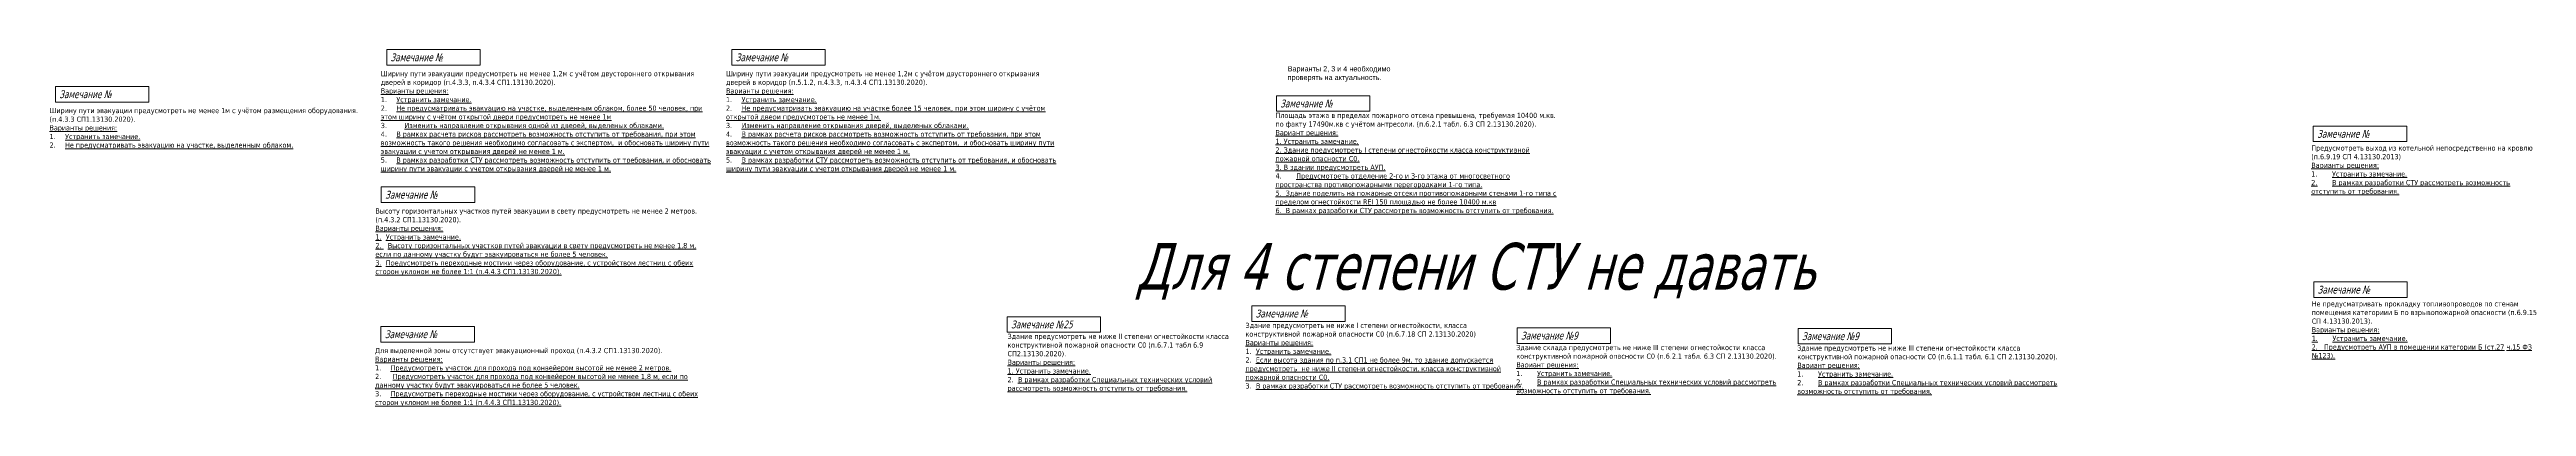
# Model space of a CAD drawing. Header units: millimetres. Extents: x -204396 to 1997851, y -2958255 to 237418.
# Drawn here: x 108500 to 395087, y -597211 to -555907 of the extents above; entities that cross this region are included whole.
import ezdxf

# ---------------------------------------------------------------- set-up
doc = ezdxf.new("R2010")
doc.units = ezdxf.units.MM
doc.layers.add('экспертиза', color=1, linetype='Continuous', lineweight=0)
doc.styles.get("Standard").update_dxf_attribs({"font": 'arial.ttf'})
doc.styles.add('ЭКСПЕРТИЗА', font='tahoma.ttf')

msp = doc.modelspace()

# ---------------------------------------------------------------- texts
at = {"layer": 'экспертиза', "lineweight": 0, "style": 'ЭКСПЕРТИЗА', "oblique": 14.99998, "width": 0.8}
for p in [(147959, -557257), (187902, -557257), (109633, -561530), (248048, -586913)]:
    msp.add_text('Замечание №', height=900, dxfattribs=at).set_placement(p)
at = {"layer": 'экспертиза', "lineweight": 0, "ltscale": 100, "style": 'ЭКСПЕРТИЗА', "oblique": 14.99998, "width": 0.8}
for s, p in [('Замечание №', (250899, -562604)), ('Замечание №9', (278757, -589463)), ('Замечание №9', (311268, -589525))]:
    msp.add_text(s, height=900, dxfattribs=at).set_placement(p)
at = {"layer": 'экспертиза', "lineweight": 0, "ltscale": 100, "transparency": 33554687, "style": 'ЭКСПЕРТИЗА', "oblique": 14.99998, "width": 0.8}
for s, p in [('Замечание №', (370877, -566116)), ('Замечание №', (370928, -584145)), ('Замечание №25', (219756, -588172))]:
    msp.add_text(s, height=900, dxfattribs=at).set_placement(p)
at = {"layer": 'экспертиза', "color": 4, "lineweight": 0, "style": 'ЭКСПЕРТИЗА', "oblique": 14.99998, "width": 0.8}
for p in [(147339, -573155), (147301, -589301)]:
    msp.add_text('Замечание №', height=900, dxfattribs=at).set_placement(p)
at = {"layer": 'экспертиза', "color": 2, "lineweight": 0, "style": 'ЭКСПЕРТИЗА', "oblique": 14.99998, "width": 0.8}
msp.add_text('Для 4 степени СТУ не давать', height=5400, dxfattribs=at).set_placement((234190, -583685))
at = {"layer": 'экспертиза', "lineweight": 0, "ltscale": 100, "char_height": 600, "attachment_point": 1, "style": 'ЭКСПЕРТИЗА'}
for s, insert, width in [('\\pt1200;Ширину пути эвакуации предусмотреть не менее 1,2м с учётом{\\C2; двустороннего} открывания дверей в коридор (п.4.3.3, п.4.3.4 СП1.13130.2020).{\\L\\C6;\\PВарианты решения:\\P\\pt1800;\\l1.^I\\LУстранить замечание.\\P\\l2.^I\\LНе предусматривать эвакуацию на участке, выделенным облаком, более 50 человек, при этом ширину с учётом открытой двери предусмотреть не менее 1м\\P\\l3.^I\\L    Изменить направление открывания одной из дверей, выделеных облаками.\\P\\l4.^I\\LВ рамках расчета рисков рассмотреть возможность отступить от требования, при этом возможность такого решения необходимо согласовать с экспертом,  и обосновать ширину пути эвакуации с учетом открывания дверей не менее 1 м.\\H0.91667x;\\l\\C0;\\P\\H1.09091x;\\C6;5.^I\\LВ рамках разработки СТУ рассмотреть возможность отступить от требования, и обосновать ширину пути эвакуации с учетом открывания дверей не менее 1 м.}', (146826, -558394), 36725.58), ('\\pt1200;Ширину пути эвакуации предусмотреть не менее 1,2м с учётом {\\C2;двустороннего} открывания дверей в коридор (п.5.1.2, п.4.3.3, п.4.3.4 СП1.13130.2020).{\\L\\C6;\\PВарианты решения:\\P\\pt1800;\\l1.^I\\LУстранить замечание.\\P\\l2.^I\\LНе предусматривать эвакуацию на участке более 15 человек, при этом ширину с учётом открытой двери предусмотреть не менее 1м.\\P\\l3.^I\\LИзменить направление открывания дверей, выделеных облаками.\\P\\l4.^I\\LВ рамках расчета рисков рассмотреть возможность отступить от требования, при этом возможность такого решения необходимо согласовать с экспертом,  и обосновать ширину пути эвакуации с учетом открывания дверей не менее 1 м.\\H0.91667x;\\l\\C0;\\P\\H1.09091x;\\C6;5.^I\\LВ рамках разработки СТУ рассмотреть возможность отступить от требования, и обосновать ширину пути эвакуации с учетом открывания дверей не менее 1 м.}', (186770, -558394), 36725.58), ('\\pt1200;Ширину пути эвакуации предусмотреть не менее 1м с учётом размещения оборудования. (п.4.3.3 СП1.13130.2020).{\\L\\C6;\\PВарианты решения:\\P\\pt1800;\\l1.^I\\LУстранить замечание.\\P\\l2.^I\\LНе предусматривать эвакуацию на участке, выделенным облаком.}', (108500, -562667), 36725.58), ('\\A1;Площадь этажа в пределах пожарного отсека превышена, требуемая 10400 м.кв. по факту 17490м.кв с учётом антресоли. {\\A0;(п.6.2.1 табл. 6.3 СП 2.13130.2020).}\\P{\\L\\C6;Вариант решения:\\P1. Устранить замечание.\\P\\C2;2. Здание предусмотреть I степени огнестойкости класса конструктивной пожарной опасности С0.\\P3. В здании предусмотреть АУП.\\C6;\\P\\l\\C2;4.^I\\LПредусмотреть отделение 2-го и 3-го этажа от многосветного пространства противопожарными перегородками 1-го типа.\\P\\C6;5.  Здание поделить на пожарные отсеки \\A0;противопожарными стенами 1-го типа с пределом огнестойкости REI 150 площадью не более 10400 м.кв  \\A1;\\P\\A0;6.  В рамках разработки СТУ рассмотреть возможность отступить от требования.}', (250350, -563231), 31041.51), ('\\pt0;Здание предусмотреть не ниже II степени огнестойкости класса конструктивной пожарной опасности С0 (п.6.7.1 табл 6.9 СП2.13130.2020).\\P{\\L\\C6;Варианты решения:\\P1. Устранить замечание.\\P\\pt1200;\\l2.^I\\LВ рамках разработки Специальных технических условий рассмотреть возможность отступить от требования.}', (219347, -588799), 26836.95), ('Здание предусмотреть не ниже I степени огнестойкости, класса конструктивной пожарной опасности С0 (п.6.7.18 СП 2.13130.2020)\\P{\\L\\C6;Варианты решения:\\P\\pt1200;\\l1.^I\\LУстранить замечание.\\P\\l2.^I\\LЕсли высота здания по п.3.1 СП1 не более 9м, то здание допускается предусмотреть  не ниже II степени огнестойкости, класса конструктивной пожарной опасности С0.\\P\\l3.^I\\LВ рамках разработки СТУ рассмотреть возможность отступить от требования.}', (246879, -587529), 29427.02), ('Здание склада предусмотреть не ниже III степени огнестойкости класса конструктивной пожарной опасности С0 (п.6.2.1 табл. 6.3 СП 2.13130.2020).{\\A1;\\P\\L\\C6;Вариант решения:\\P\\l1.^I\\LУстранить замечание.\\P\\A0;\\l2.^I\\LВ рамках разработки Специальных технических условий рассмотреть возможность отступить от требования.}', (278208, -590089), 30348.77), ('Здание предусмотреть не ниже III степени огнестойкости класса конструктивной пожарной опасности С0 (п.6.1.1 табл. 6.1 СП 2.13130.2020).{\\A1;\\P\\L\\C6;Вариант решения:\\P\\l1.^I\\LУстранить замечание.\\P\\A0;\\l2.^I\\LВ рамках разработки Специальных технических условий рассмотреть возможность отступить от требования.}', (310719, -590151), 30348.77)]:
    msp.add_mtext(s, dxfattribs=dict(at, insert=insert, width=width))
at = {"layer": 'экспертиза', "color": 2, "insert": (251754, -557835), "char_height": 600, "width": 14933.92, "attachment_point": 1}
msp.add_mtext('Варианты 2, 3 и 4 необходимо проверять на актуальность.', dxfattribs=at)
at = {"layer": 'экспертиза', "lineweight": 0, "ltscale": 100, "transparency": 33554687, "char_height": 600, "width": 25321.86, "attachment_point": 1, "style": 'ЭКСПЕРТИЗА'}
for s, insert in [('\\A1;Предусмотреть выход из котельной непосредственно на кровлю (п.6.9.19 СП 4.13130.2013){\\L\\C6;\\PВарианты решения:\\P\\l1.^I\\LУстранить замечание.^J2.^IВ рамках разработки СТУ рассмотреть возможность отступить от требования.}', (370191, -567002)), ('\\A1;Не предусматривать прокладку топливопроводов по стенам помещения категориии Б по взрывопожарной опасности (п.6.9.15 СП 4.13130.2013).{\\L\\C6;\\PВарианты решения:\\P1.^IУстранить замечание. \\P2.   Предусмотреть АУП в помещении категории Б (\\A0;ст.27 ч.15 ФЗ №123)\\A1;.}', (370242, -585031))]:
    msp.add_mtext(s, dxfattribs=dict(at, insert=insert))
at = {"layer": 'экспертиза', "color": 4, "lineweight": 0, "ltscale": 100, "char_height": 600, "width": 36725.58, "attachment_point": 1, "style": 'ЭКСПЕРТИЗА'}
for s, insert in [('\\pt1200;Высоту горизонтальных участков путей эвакуации в свету предусмотреть не менее 2 метров. (п.4.3.2 СП1.13130.2020).{\\L\\C6;\\PВарианты решения:\\P1.^IУстранить замечание.\\P2.^I Высоту горизонтальных участков путей эвакуации в свету предусмотреть не менее 1,8 м, если по данному участку будут эвакуироваться не более 5 человек.\\P3.^IПредусмотреть переходные мостики через оборудование, с устройством лестниц с обеих сторон уклоном не более 1:1 (п.4.4.3 СП1.13130.2020).}', (146206, -574292)), ('\\pt1200;Для выделенной зоны отсутствует эвакуационный проход (п.4.3.2 СП1.13130.2020).{\\L\\C6;\\PВарианты решения:\\P\\pt1800;\\l1.^I\\LПредусмотреть участок для прохода под конвейером высотой не менее 2 метров.\\P\\l2.^I\\L Предусмотреть участок для прохода под конвейером высотой не менее 1,8 м, если по данному участку будут эвакуироваться не более 5 человек.\\P\\l3.^I\\LПредусмотреть переходные мостики через оборудование, с устройством лестниц с обеих сторон уклоном не более 1:1 (п.4.4.3 СП1.13130.2020).}', (146169, -590438))]:
    msp.add_mtext(s, dxfattribs=dict(at, insert=insert))

# ---------------------------------------------------------------- linework, layer by layer
at = {"layer": 'экспертиза', "lineweight": 0}
for points in [[(147509, -555907), (158309, -555907), (158309, -557707), (147509, -557707), (147509, -555907)], [(187452, -555907), (198252, -555907), (198252, -557707), (187452, -557707), (187452, -555907)], [(109183, -560180), (119983, -560180), (119983, -561980), (109183, -561980), (109183, -560180)], [(250449, -561254), (261249, -561254), (261249, -563054), (250449, -563054), (250449, -561254)], [(247598, -585563), (258398, -585563), (258398, -587363), (247598, -587363), (247598, -585563)], [(278307, -588113), (289107, -588113), (289107, -589913), (278307, -589913), (278307, -588113)], [(310818, -588175), (321618, -588175), (321618, -589975), (310818, -589975), (310818, -588175)]]:
    msp.add_lwpolyline(points, dxfattribs=at)
at = {"layer": 'экспертиза', "lineweight": 0, "transparency": 33554687}
for points in [[(370427, -564766), (381227, -564766), (381227, -566566), (370427, -566566), (370427, -564766)], [(370478, -582795), (381278, -582795), (381278, -584595), (370478, -584595), (370478, -582795)], [(219306, -586822), (230106, -586822), (230106, -588622), (219306, -588622), (219306, -586822)]]:
    msp.add_lwpolyline(points, dxfattribs=at)
at = {"layer": 'экспертиза', "color": 4, "lineweight": 0}
for points in [[(146889, -571805), (157689, -571805), (157689, -573605), (146889, -573605), (146889, -571805)], [(146851, -587951), (157651, -587951), (157651, -589751), (146851, -589751), (146851, -587951)]]:
    msp.add_lwpolyline(points, dxfattribs=at)

msp.set_redraw_order([(e.dxf.handle, doc.entitydb.next_handle()) for e in msp.query("TEXT MTEXT ATTDEF DIMENSION ARC_DIMENSION")])  # texts and dimensions are drawn at this point

doc.saveas('drawing.dxf')
